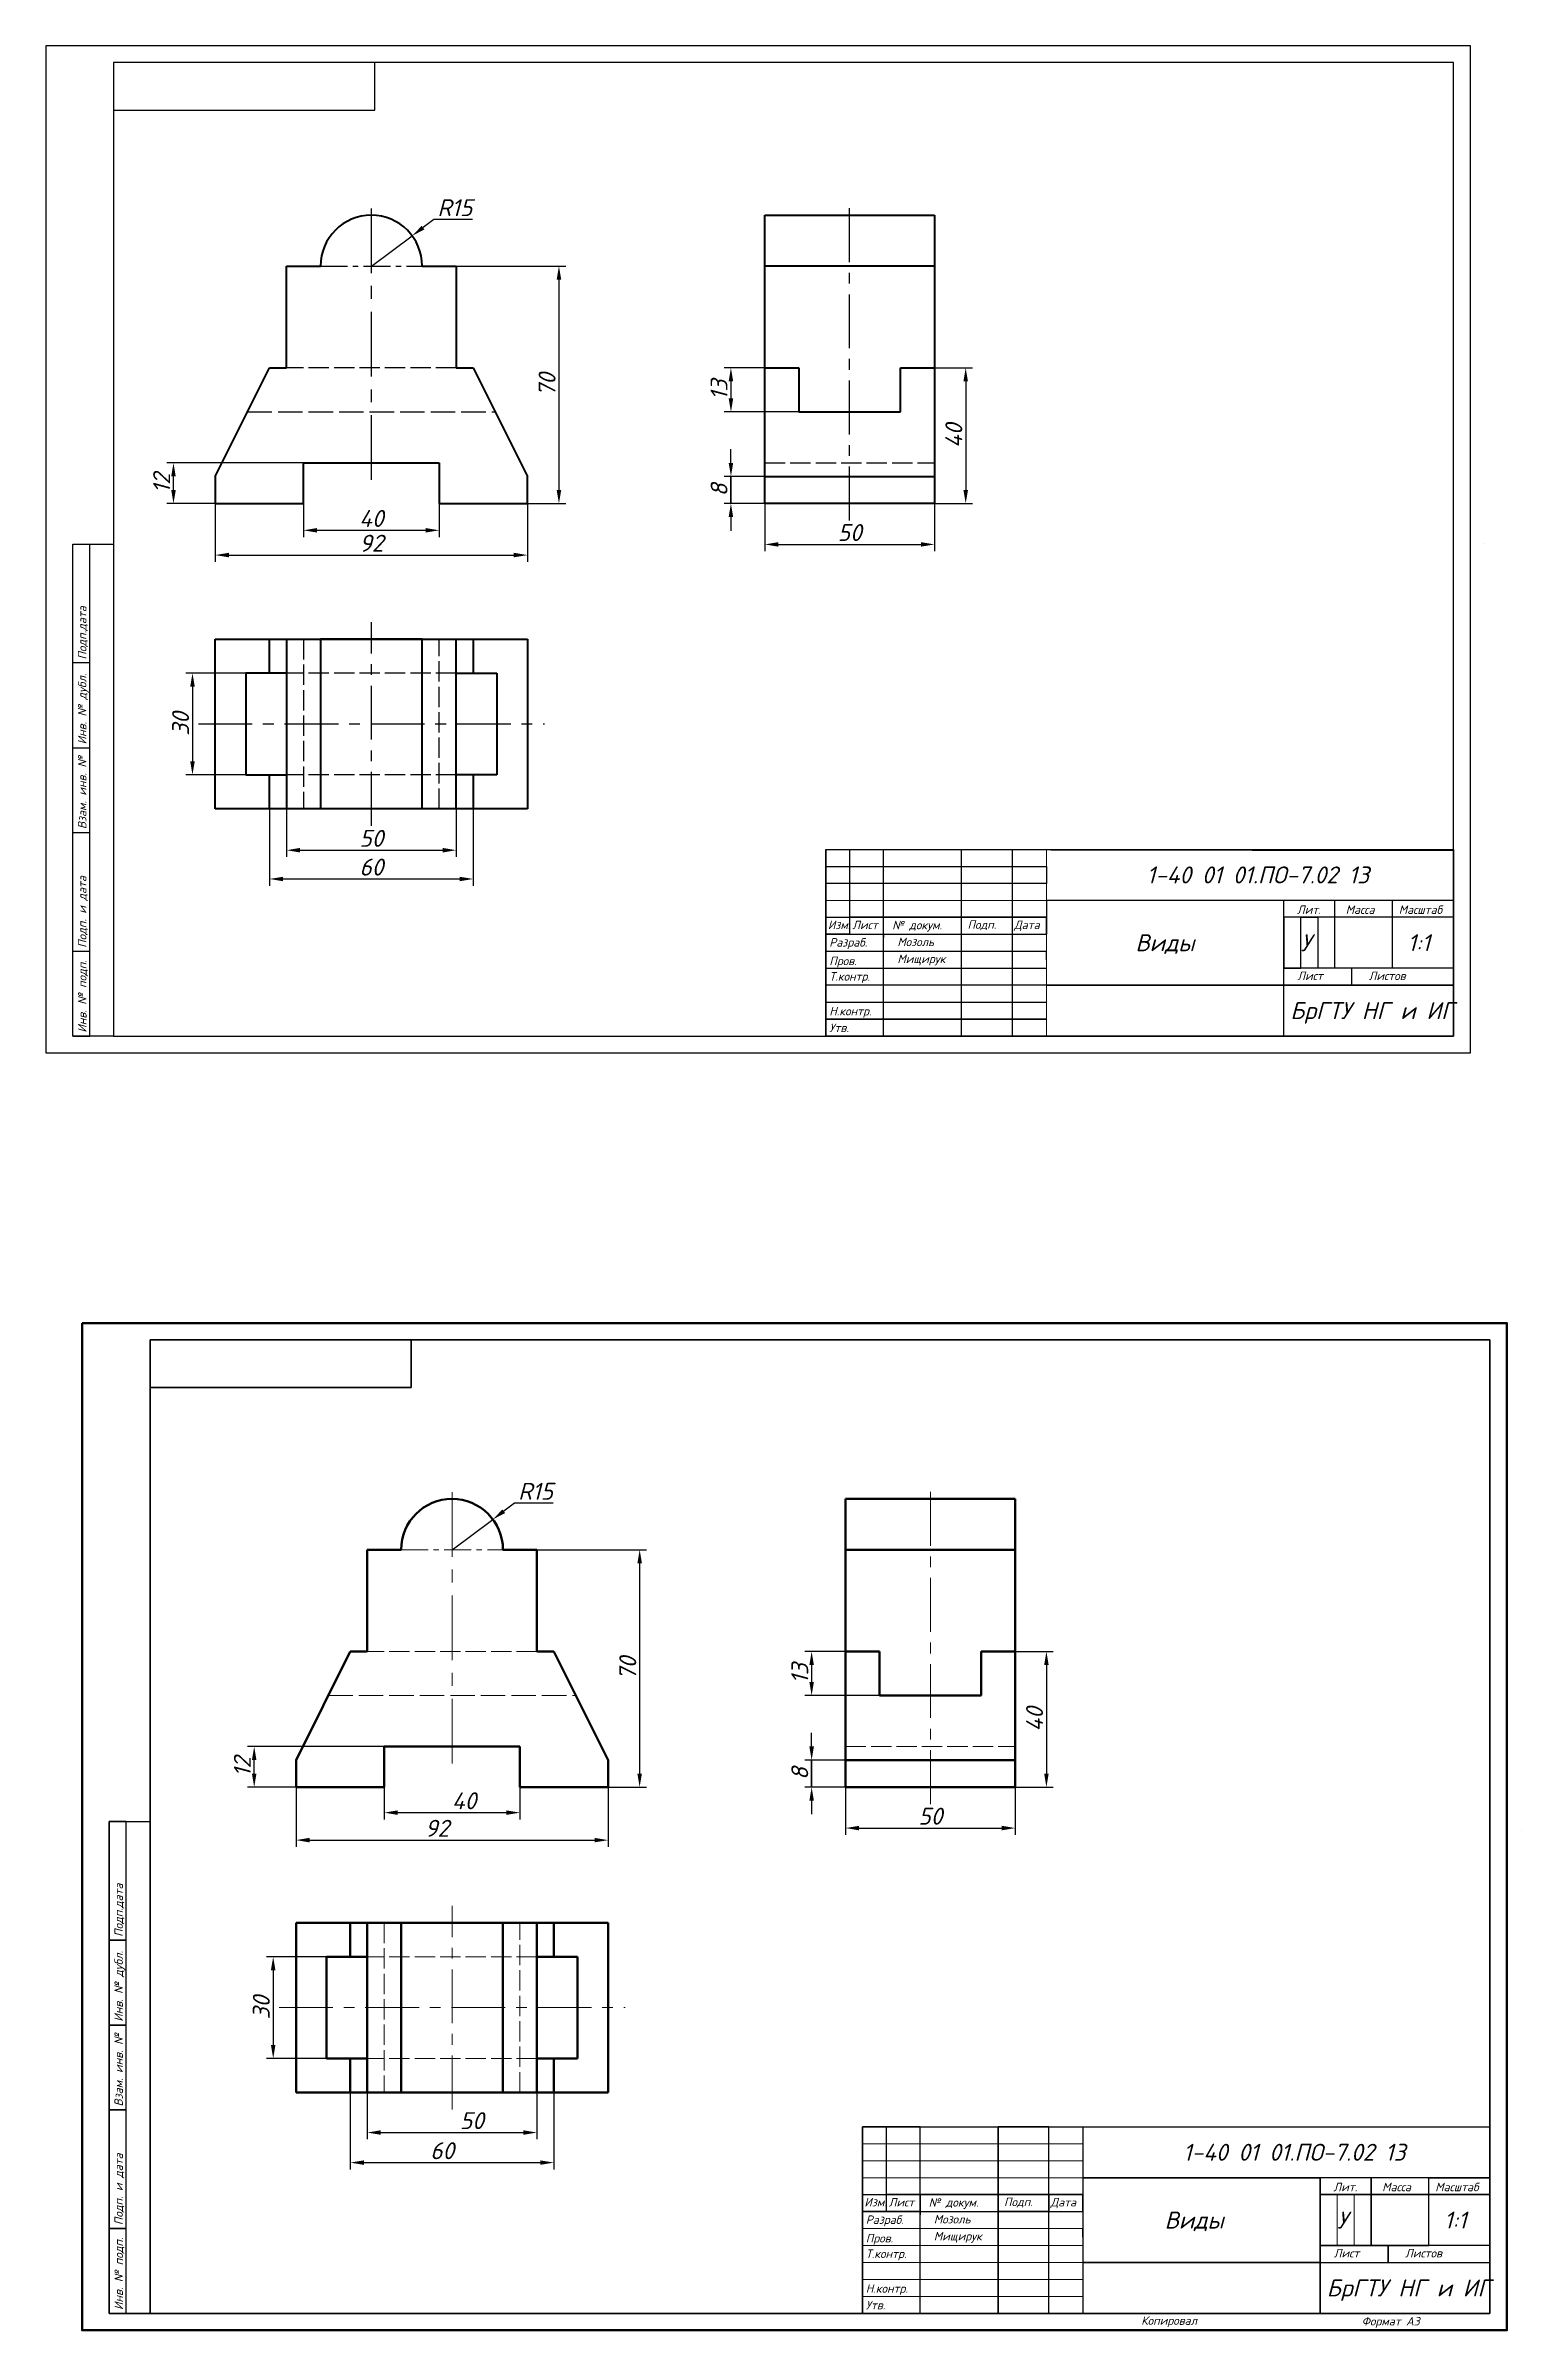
# Model space of a CAD drawing. Header units: millimetres. Extents: x -2 to 3464, y -388 to 765.
# Drawn here: x 566 to 1001, y -377 to 296 of the extents above; entities that cross this region are included whole.
import ezdxf

# ---------------------------------------------------------------- set-up
doc = ezdxf.new("R2010")
doc.units = ezdxf.units.MM
doc.linetypes.add('ACAD_ISO02W100', pattern=[15, 12, -3])
doc.linetypes.add('осевая', pattern=[50.8, 31.75, -6.35, 6.35, -6.35])
doc.layers.add('MD_Видимые', color=7, linetype='Continuous', lineweight=50)
doc.styles.add('2.5мм', font='isocpeur.ttf', dxfattribs={"oblique": 15, "height": 2.5})
doc.styles.get("Standard").update_dxf_attribs({"font": 'isocpeur.ttf', "oblique": 15, "height": 5})
doc.dimstyles.get("Standard").update_dxf_attribs({"dimtxt": 5, "dimasz": 4, "dimexe": 2, "dimexo": 0, "dimgap": 1, "dimtad": 1, "dimtoh": 1, "dimdec": 0, "dimzin": 0, "dimdsep": 46, "dimtxsty": 'Standard', "dimcen": 0, "dimadec": 0, "dimazin": 0, "dimtfac": 1, "dimtdec": 0, "dimtmove": 0, "dimatfit": 3, "dimfxl": 1, "dimtolj": 1, "dimtzin": 0, "dimarcsym": 0})

msp = doc.modelspace()

# ---------------------------------------------------------------- texts
at = {"style": '2.5мм', "oblique": 15}
for s, p in [('Подп.дата', (577.809, 115.447)), ('Инв. № дубл.', (577.809, 90.447)), ('Взам. инв. №', (577.809, 65.447)), ('Подп. и дата', (577.809, 30.447)), ('Инв. № подп.', (577.844, 5.446)), ('Подп.дата', (588.557, -261.18)), ('Инв. № дубл.', (588.557, -286.18)), ('Взам. инв. №', (588.557, -311.18)), ('Подп. и дата', (588.557, -346.18)), ('Инв. № подп.', (588.592, -371.18))]:
    msp.add_text(s, height=2.5, rotation=90, dxfattribs=at).set_placement(p)
for s, p in [('Изм.', (796.396, 35.967)), ('Лист', (803.582, 35.947)), ('Изм.', (807.144, -340.66)), ('Лист', (814.33, -340.68))]:
    msp.add_text(s, height=2.5, dxfattribs=at).set_placement(p)
at = {"char_height": 5, "attachment_point": 1}
for s, width, insert in [('1-40 01 01.ПО-7.02 13', 120, (890.367, 54.447)), ('Виды', 70, (887.041, 34.447)), ('У', 5, (935.809, 34.447)), ('1:1', 18, (967.284, 34.447)), ('БрГТУ НГ и ИГ', 55, (932.691, 14.447)), ('1-40 01 01.ПО-7.02 13', 120, (901.115, -322.18)), ('      Виды', 70, (876.557, -342.18)), ('У', 5, (946.557, -342.18)), ('1:1', 18, (978.031, -342.18)), ('БрГТУ НГ и ИГ', 55, (943.439, -362.18))]:
    msp.add_mtext_dynamic_manual_height_columns(s, width=width, gutter_width=25, heights=[0], dxfattribs=dict(at, insert=insert))
at = {"char_height": 2.5, "attachment_point": 1, "style": '2.5мм'}
for s, width, heights, insert in [('Лит.', 15, [0], (934.672, 42.947)), ('Масса', 17, [0], (949.037, 42.947)), ('Масштаб', 18, [0], (964.68, 42.947)), ('\\pxi-3,l4,t3;№^Iдокум.', 23, [2.413], (812.858, 38.407)), ('Подп.', 15, [0], (837.559, 38.55)), ('Разраб.', 17, [0], (796.809, 33.306)), ('Пров.', 17, [0], (796.809, 27.837)), ('Мозоль', 23, [0], (816.874, 33.447)), ('Мищирук', 23, [0], (816.874, 28.447)), ('Т.контр.', 16, [0], (796.809, 23.272)), ('Лист', 20, [0], (934.778, 23.447)), ('Листов', 30, [0], (955.809, 23.447)), ('Утв.', 16, [0], (796.809, 8.122)), ('Н.контр.', 16, [0], (796.809, 13.032)), ('Лит.', 15, [0], (945.42, -333.68)), ('Масса', 17, [0], (959.785, -333.68)), ('Масштаб', 18, [0], (975.428, -333.68)), ('Разраб.', 17, [0], (807.557, -343.32)), ('\\pxi-3,l4,t3;№^Iдокум.', 23, [2.413], (823.606, -338.219)), ('Мозоль', 23, [0], (827.622, -343.18)), ('Подп.', 15, [0], (848.307, -338.076)), ('Пров.', 17, [0], (807.557, -348.789)), ('Мищирук', 23, [0], (827.622, -348.18)), ('Т.контр.', 16, [0], (807.557, -353.354)), ('Лист', 20, [0], (945.526, -353.18)), ('Листов', 30, [0], (966.557, -353.18)), ('Н.контр.', 16, [0], (807.557, -363.595)), ('Утв.', 16, [0], (807.557, -368.504))]:
    msp.add_mtext_dynamic_manual_height_columns(s, width=width, gutter_width=12.5, heights=heights, dxfattribs=dict(at, insert=insert))
for insert in [(851.282, 38.456), (862.029, -338.171)]:
    msp.add_mtext('Дата', dxfattribs=dict(at, insert=insert))
at = {"layer": 'MD_Видимые', "char_height": 2.5, "attachment_point": 1, "style": '2.5мм'}
for s, width, insert in [('Копировал', 19.92422, (888.741, -373.069)), ('Формат А3', 48.12565, (953.726, -373.254))]:
    msp.add_mtext_dynamic_manual_height_columns(s, width=width, gutter_width=12.5, heights=[0], dxfattribs=dict(at, insert=insert))

# ---------------------------------------------------------------- blocks, each defined once
blk = doc.blocks.new('*D15')
at = {"color": 0, "lineweight": -2, "transparency": 16777216}
for p, q in [((641.81, 173.45), (641.81, 151.55)), ((681.81, 173.45), (681.81, 151.55)), ((645.81, 153.55), (677.81, 153.55))]:
    blk.add_line(p, q, dxfattribs=at)
at = {"color": 0, "transparency": 16777216}
for points in [[(645.81, 154.22), (645.81, 152.89), (641.81, 153.55)], [(677.81, 154.22), (677.81, 152.89), (681.81, 153.55)]]:
    blk.add_solid(points, dxfattribs=at)
at = {"layer": 'Defpoints', "color": 0, "transparency": 16777216}
for p in [(641.81, 173.45), (681.81, 173.45), (681.81, 153.55)]:
    blk.add_point(p, dxfattribs=at)
at = {"color": 0, "transparency": 16777216, "insert": (661.81, 157.05), "char_height": 5, "attachment_point": 5}
blk.add_mtext('\\A1;40', dxfattribs=at)
blk = doc.blocks.new('*D16')
at = {"color": 0, "lineweight": -2, "transparency": 16777216}
for p, q in [((615.81, 161.45), (615.81, 144.25)), ((707.81, 161.45), (707.81, 144.25)), ((619.81, 146.25), (703.81, 146.25))]:
    blk.add_line(p, q, dxfattribs=at)
at = {"color": 0, "transparency": 16777216}
for points in [[(619.81, 146.92), (619.81, 145.59), (615.81, 146.25)], [(703.81, 146.92), (703.81, 145.59), (707.81, 146.25)]]:
    blk.add_solid(points, dxfattribs=at)
at = {"layer": 'Defpoints', "color": 0, "transparency": 16777216}
for p in [(615.81, 161.45), (707.81, 161.45), (707.81, 146.25)]:
    blk.add_point(p, dxfattribs=at)
at = {"color": 0, "transparency": 16777216, "insert": (661.81, 149.75), "char_height": 5, "attachment_point": 5}
blk.add_mtext('\\A1;92', dxfattribs=at)
blk = doc.blocks.new('*D17')
at = {"color": 0, "lineweight": -2, "transparency": 16777216}
for p, q in [((641.81, 173.45), (601.48, 173.45)), ((603.48, 165.45), (603.48, 169.45)), ((641.81, 161.45), (601.48, 161.45))]:
    blk.add_line(p, q, dxfattribs=at)
at = {"color": 0, "transparency": 16777216}
for points in [[(602.81, 169.45), (604.15, 169.45), (603.48, 173.45)], [(602.81, 165.45), (604.15, 165.45), (603.48, 161.45)]]:
    blk.add_solid(points, dxfattribs=at)
at = {"layer": 'Defpoints', "color": 0, "transparency": 16777216}
for p in [(603.48, 173.45), (641.81, 173.45), (641.81, 161.45)]:
    blk.add_point(p, dxfattribs=at)
at = {"color": 0, "transparency": 16777216, "insert": (599.98, 167.45), "char_height": 5, "attachment_point": 5, "rotation": 90}
blk.add_mtext('\\A1;12', dxfattribs=at)
blk = doc.blocks.new('*D18')
at = {"color": 0, "lineweight": -2, "transparency": 16777216}
for p, q in [((624.81, 111.45), (607.08, 111.45)), ((609.08, 107.45), (609.08, 85.45)), ((624.81, 81.45), (607.08, 81.45))]:
    blk.add_line(p, q, dxfattribs=at)
at = {"color": 0, "transparency": 16777216}
for points in [[(608.41, 107.45), (609.75, 107.45), (609.08, 111.45)], [(608.41, 85.45), (609.75, 85.45), (609.08, 81.45)]]:
    blk.add_solid(points, dxfattribs=at)
at = {"layer": 'Defpoints', "color": 0, "transparency": 16777216}
for p in [(624.81, 111.45), (609.08, 81.45), (624.81, 81.45)]:
    blk.add_point(p, dxfattribs=at)
at = {"color": 0, "transparency": 16777216, "insert": (605.58, 96.45), "char_height": 5, "attachment_point": 5, "rotation": 90}
blk.add_mtext('\\A1;30', dxfattribs=at)
blk = doc.blocks.new('*D19')
at = {"color": 0, "lineweight": -2, "transparency": 16777216}
for p, q in [((636.81, 71.45), (636.81, 57.23)), ((686.81, 71.45), (686.81, 57.23)), ((640.81, 59.23), (682.81, 59.23))]:
    blk.add_line(p, q, dxfattribs=at)
at = {"color": 0, "transparency": 16777216}
for points in [[(640.81, 59.9), (640.81, 58.56), (636.81, 59.23)], [(682.81, 59.9), (682.81, 58.56), (686.81, 59.23)]]:
    blk.add_solid(points, dxfattribs=at)
at = {"layer": 'Defpoints', "color": 0, "transparency": 16777216}
for p in [(636.81, 71.45), (686.81, 71.45), (686.81, 59.23)]:
    blk.add_point(p, dxfattribs=at)
at = {"color": 0, "transparency": 16777216, "insert": (661.81, 62.73), "char_height": 5, "attachment_point": 5}
blk.add_mtext('\\A1;50', dxfattribs=at)
blk = doc.blocks.new('*D20')
at = {"color": 0, "lineweight": -2, "transparency": 16777216}
for p, q in [((631.81, 71.45), (631.81, 48.75)), ((691.81, 71.45), (691.81, 48.75)), ((635.81, 50.75), (687.81, 50.75))]:
    blk.add_line(p, q, dxfattribs=at)
at = {"color": 0, "transparency": 16777216}
for points in [[(635.81, 51.41), (635.81, 50.08), (631.81, 50.75)], [(687.81, 51.41), (687.81, 50.08), (691.81, 50.75)]]:
    blk.add_solid(points, dxfattribs=at)
at = {"layer": 'Defpoints', "color": 0, "transparency": 16777216}
for p in [(631.81, 71.45), (691.81, 71.45), (691.81, 50.75)]:
    blk.add_point(p, dxfattribs=at)
at = {"color": 0, "transparency": 16777216, "insert": (661.81, 54.25), "char_height": 5, "attachment_point": 5}
blk.add_mtext('\\A1;60', dxfattribs=at)
blk = doc.blocks.new('*D21')
at = {"color": 0, "lineweight": -2, "transparency": 16777216}
for p, q in [((680.25, 245.19), (677.05, 242.8)), ((691.59, 245.19), (680.25, 245.19)), ((661.81, 231.45), (673.84, 240.41))]:
    blk.add_line(p, q, dxfattribs=at)
blk.add_solid([(676.65, 243.33), (677.45, 242.26), (673.84, 240.41)], dxfattribs=at)
at = {"layer": 'Defpoints', "color": 0, "lineweight": -2, "transparency": 16777216}
for p in [(673.84, 240.41), (661.81, 231.45)]:
    blk.add_point(p, dxfattribs=at)
at = {"color": 0, "transparency": 16777216, "insert": (686.42, 248.69), "char_height": 5, "attachment_point": 5}
blk.add_mtext('\\A1;R15', dxfattribs=at)
blk = doc.blocks.new('*D22')
at = {"color": 0, "lineweight": -2, "transparency": 16777216}
for p, q in [((686.81, 231.45), (719.11, 231.45)), ((717.11, 227.45), (717.11, 165.45)), ((686.81, 161.45), (719.11, 161.45))]:
    blk.add_line(p, q, dxfattribs=at)
at = {"color": 0, "transparency": 16777216}
for points in [[(716.44, 227.45), (717.78, 227.45), (717.11, 231.45)], [(716.44, 165.45), (717.78, 165.45), (717.11, 161.45)]]:
    blk.add_solid(points, dxfattribs=at)
at = {"layer": 'Defpoints', "color": 0, "transparency": 16777216}
for p in [(686.81, 231.45), (686.81, 161.45), (717.11, 161.45)]:
    blk.add_point(p, dxfattribs=at)
at = {"color": 0, "transparency": 16777216, "insert": (713.61, 196.45), "char_height": 5, "attachment_point": 5, "rotation": 90}
blk.add_mtext('\\A1;70', dxfattribs=at)
blk = doc.blocks.new('*D23')
at = {"color": 0, "lineweight": -2, "transparency": 16777216}
for p, q in [((777.81, 161.45), (777.81, 147.39)), ((827.81, 161.45), (827.81, 147.39)), ((781.81, 149.39), (823.81, 149.39))]:
    blk.add_line(p, q, dxfattribs=at)
at = {"color": 0, "transparency": 16777216}
for points in [[(781.81, 150.06), (781.81, 148.72), (777.81, 149.39)], [(823.81, 150.06), (823.81, 148.72), (827.81, 149.39)]]:
    blk.add_solid(points, dxfattribs=at)
at = {"layer": 'Defpoints', "color": 0, "transparency": 16777216}
for p in [(777.81, 161.45), (827.81, 161.45), (827.81, 149.39)]:
    blk.add_point(p, dxfattribs=at)
at = {"color": 0, "transparency": 16777216, "insert": (802.81, 152.89), "char_height": 5, "attachment_point": 5}
blk.add_mtext('\\A1;50', dxfattribs=at)
blk = doc.blocks.new('*D24')
at = {"color": 0, "lineweight": -2, "transparency": 16777216}
for p, q in [((827.81, 201.45), (839.02, 201.45)), ((837.02, 197.45), (837.02, 165.45)), ((827.81, 161.45), (839.02, 161.45))]:
    blk.add_line(p, q, dxfattribs=at)
at = {"color": 0, "transparency": 16777216}
for points in [[(836.35, 197.45), (837.69, 197.45), (837.02, 201.45)], [(836.35, 165.45), (837.69, 165.45), (837.02, 161.45)]]:
    blk.add_solid(points, dxfattribs=at)
at = {"layer": 'Defpoints', "color": 0, "transparency": 16777216}
for p in [(827.81, 201.45), (827.81, 161.45), (837.02, 161.45)]:
    blk.add_point(p, dxfattribs=at)
at = {"color": 0, "transparency": 16777216, "insert": (833.52, 181.45), "char_height": 5, "attachment_point": 5, "rotation": 90}
blk.add_mtext('\\A1;40', dxfattribs=at)
blk = doc.blocks.new('*D25')
at = {"color": 0, "lineweight": -2, "transparency": 16777216}
for p, q in [((787.81, 201.45), (765.81, 201.45)), ((767.81, 197.45), (767.81, 192.45)), ((787.81, 188.45), (765.81, 188.45))]:
    blk.add_line(p, q, dxfattribs=at)
at = {"color": 0, "transparency": 16777216}
for points in [[(767.14, 197.45), (768.48, 197.45), (767.81, 201.45)], [(767.14, 192.45), (768.48, 192.45), (767.81, 188.45)]]:
    blk.add_solid(points, dxfattribs=at)
at = {"layer": 'Defpoints', "color": 0, "transparency": 16777216}
for p in [(787.81, 201.45), (767.81, 188.45), (787.81, 188.45)]:
    blk.add_point(p, dxfattribs=at)
at = {"color": 0, "transparency": 16777216, "insert": (764.31, 194.95), "char_height": 5, "attachment_point": 5, "rotation": 90}
blk.add_mtext('\\A1;13', dxfattribs=at)
blk = doc.blocks.new('*D26')
at = {"color": 0, "lineweight": -2, "transparency": 16777216}
for p, q in [((767.81, 173.45), (767.81, 177.45)), ((777.81, 169.45), (765.81, 169.45)), ((767.81, 169.45), (767.81, 161.45)), ((777.81, 161.45), (765.81, 161.45)), ((767.81, 157.45), (767.81, 153.45))]:
    blk.add_line(p, q, dxfattribs=at)
at = {"color": 0, "transparency": 16777216}
for points in [[(767.14, 173.45), (768.48, 173.45), (767.81, 169.45)], [(767.14, 157.45), (768.48, 157.45), (767.81, 161.45)]]:
    blk.add_solid(points, dxfattribs=at)
at = {"layer": 'Defpoints', "color": 0, "transparency": 16777216}
for p in [(777.81, 169.45), (767.81, 161.45), (777.81, 161.45)]:
    blk.add_point(p, dxfattribs=at)
at = {"color": 0, "transparency": 16777216, "insert": (764.31, 165.45), "char_height": 5, "attachment_point": 5, "rotation": 90}
blk.add_mtext('\\A1;8', dxfattribs=at)
blk = doc.blocks.new('*D144')
at = {"color": 0, "lineweight": -2, "transparency": 16777216}
for p, q in [((665.6, -217.03), (665.6, -226.55)), ((705.6, -217.03), (705.6, -226.55)), ((669.6, -224.55), (701.6, -224.55))]:
    blk.add_line(p, q, dxfattribs=at)
at = {"color": 0, "transparency": 16777216}
for points in [[(669.6, -223.88), (669.6, -225.21), (665.6, -224.55)], [(701.6, -223.88), (701.6, -225.21), (705.6, -224.55)]]:
    blk.add_solid(points, dxfattribs=at)
at = {"layer": 'Defpoints', "color": 0, "transparency": 16777216}
for p in [(665.6, -217.03), (705.6, -217.03), (705.6, -224.55)]:
    blk.add_point(p, dxfattribs=at)
at = {"color": 0, "lineweight": 13, "transparency": 16777216, "insert": (689.14, -221.05), "char_height": 5, "attachment_point": 5}
blk.add_mtext('\\A1;40', dxfattribs=at)
blk = doc.blocks.new('*D147')
at = {"color": 0, "lineweight": -2, "transparency": 16777216}
for p, q in [((665.6, -205.03), (625.27, -205.03)), ((627.27, -213.03), (627.27, -209.03)), ((639.6, -217.03), (625.27, -217.03))]:
    blk.add_line(p, q, dxfattribs=at)
at = {"color": 0, "transparency": 16777216}
for points in [[(626.6, -209.03), (627.94, -209.03), (627.27, -205.03)], [(626.6, -213.03), (627.94, -213.03), (627.27, -217.03)]]:
    blk.add_solid(points, dxfattribs=at)
at = {"layer": 'Defpoints', "color": 0, "transparency": 16777216}
for p in [(627.27, -205.03), (665.6, -205.03), (639.6, -217.03)]:
    blk.add_point(p, dxfattribs=at)
at = {"color": 0, "lineweight": 13, "transparency": 16777216, "insert": (623.77, -211.03), "char_height": 5, "attachment_point": 5, "rotation": 90}
blk.add_mtext('\\A1;12', dxfattribs=at)
blk = doc.blocks.new('*D148')
at = {"color": 0, "lineweight": -2, "transparency": 16777216}
for p, q in [((648.6, -267.03), (630.87, -267.03)), ((632.87, -271.03), (632.87, -293.03)), ((648.6, -297.03), (630.87, -297.03))]:
    blk.add_line(p, q, dxfattribs=at)
at = {"color": 0, "transparency": 16777216}
for points in [[(632.2, -271.03), (633.54, -271.03), (632.87, -267.03)], [(632.2, -293.03), (633.54, -293.03), (632.87, -297.03)]]:
    blk.add_solid(points, dxfattribs=at)
at = {"layer": 'Defpoints', "color": 0, "transparency": 16777216}
for p in [(648.6, -267.03), (632.87, -297.03), (648.6, -297.03)]:
    blk.add_point(p, dxfattribs=at)
at = {"color": 0, "lineweight": 13, "transparency": 16777216, "insert": (629.37, -282.03), "char_height": 5, "attachment_point": 5, "rotation": 90}
blk.add_mtext('\\A1;30', dxfattribs=at)
blk = doc.blocks.new('*D149')
at = {"color": 0, "lineweight": -2, "transparency": 16777216}
for p, q in [((660.6, -307.03), (660.6, -320.87)), ((710.6, -307.03), (710.6, -320.87)), ((664.6, -318.87), (706.6, -318.87))]:
    blk.add_line(p, q, dxfattribs=at)
at = {"color": 0, "transparency": 16777216}
for points in [[(664.6, -318.2), (664.6, -319.54), (660.6, -318.87)], [(706.6, -318.2), (706.6, -319.54), (710.6, -318.87)]]:
    blk.add_solid(points, dxfattribs=at)
at = {"layer": 'Defpoints', "color": 0, "transparency": 16777216}
for p in [(660.6, -307.03), (710.6, -307.03), (710.6, -318.87)]:
    blk.add_point(p, dxfattribs=at)
at = {"color": 0, "lineweight": 13, "transparency": 16777216, "insert": (691.43, -315.37), "char_height": 5, "attachment_point": 5}
blk.add_mtext('\\A1;50', dxfattribs=at)
blk = doc.blocks.new('*D150')
at = {"color": 0, "lineweight": -2, "transparency": 16777216}
for p, q in [((655.6, -307.03), (655.6, -329.73)), ((715.6, -307.03), (715.6, -329.73)), ((659.6, -327.73), (711.6, -327.73))]:
    blk.add_line(p, q, dxfattribs=at)
at = {"color": 0, "transparency": 16777216}
for points in [[(659.6, -327.07), (659.6, -328.4), (655.6, -327.73)], [(711.6, -327.07), (711.6, -328.4), (715.6, -327.73)]]:
    blk.add_solid(points, dxfattribs=at)
at = {"layer": 'Defpoints', "color": 0, "transparency": 16777216}
for p in [(655.6, -307.03), (715.6, -307.03), (715.6, -327.73)]:
    blk.add_point(p, dxfattribs=at)
at = {"color": 0, "lineweight": 13, "transparency": 16777216, "insert": (682.67, -324.23), "char_height": 5, "attachment_point": 5}
blk.add_mtext('\\A1;60', dxfattribs=at)
blk = doc.blocks.new('*D151')
at = {"color": 0, "lineweight": -2, "transparency": 16777216}
for p, q in [((704.05, -133.29), (700.84, -135.68)), ((715.38, -133.29), (704.05, -133.29)), ((685.6, -147.03), (697.63, -138.07))]:
    blk.add_line(p, q, dxfattribs=at)
blk.add_solid([(700.44, -135.15), (701.24, -136.22), (697.63, -138.07)], dxfattribs=at)
at = {"layer": 'Defpoints', "color": 0, "lineweight": -2, "transparency": 16777216}
for p in [(697.63, -138.07), (685.6, -147.03)]:
    blk.add_point(p, dxfattribs=at)
at = {"color": 0, "lineweight": 13, "transparency": 16777216, "insert": (710.22, -129.79), "char_height": 5, "attachment_point": 5}
blk.add_mtext('\\A1;R15', dxfattribs=at)
blk = doc.blocks.new('*D152')
at = {"color": 0, "lineweight": -2, "transparency": 16777216}
for p, q in [((710.6, -147.03), (742.9, -147.03)), ((740.9, -151.03), (740.9, -213.03)), ((731.6, -217.03), (742.9, -217.03))]:
    blk.add_line(p, q, dxfattribs=at)
at = {"color": 0, "transparency": 16777216}
for points in [[(740.23, -151.03), (741.57, -151.03), (740.9, -147.03)], [(740.23, -213.03), (741.57, -213.03), (740.9, -217.03)]]:
    blk.add_solid(points, dxfattribs=at)
at = {"layer": 'Defpoints', "color": 0, "transparency": 16777216}
for p in [(710.6, -147.03), (731.6, -217.03), (740.9, -217.03)]:
    blk.add_point(p, dxfattribs=at)
at = {"color": 0, "lineweight": 13, "transparency": 16777216, "insert": (737.4, -182.03), "char_height": 5, "attachment_point": 5, "rotation": 90}
blk.add_mtext('\\A1;70', dxfattribs=at)
blk = doc.blocks.new('*D153')
at = {"color": 0, "lineweight": -2, "transparency": 16777216}
for p, q in [((801.6, -217.03), (801.6, -231.09)), ((851.6, -217.03), (851.6, -231.09)), ((805.6, -229.09), (847.6, -229.09))]:
    blk.add_line(p, q, dxfattribs=at)
at = {"color": 0, "transparency": 16777216}
for points in [[(805.6, -228.42), (805.6, -229.76), (801.6, -229.09)], [(847.6, -228.42), (847.6, -229.76), (851.6, -229.09)]]:
    blk.add_solid(points, dxfattribs=at)
at = {"layer": 'Defpoints', "color": 0, "transparency": 16777216}
for p in [(801.6, -217.03), (851.6, -217.03), (851.6, -229.09)]:
    blk.add_point(p, dxfattribs=at)
at = {"color": 0, "lineweight": 13, "transparency": 16777216, "insert": (826.6, -225.59), "char_height": 5, "attachment_point": 5}
blk.add_mtext('\\A1;50', dxfattribs=at)
blk = doc.blocks.new('*D154')
at = {"color": 0, "lineweight": -2, "transparency": 16777216}
for p, q in [((851.6, -177.03), (862.81, -177.03)), ((860.81, -181.03), (860.81, -213.03)), ((851.6, -217.03), (862.81, -217.03))]:
    blk.add_line(p, q, dxfattribs=at)
at = {"color": 0, "transparency": 16777216}
for points in [[(860.14, -181.03), (861.48, -181.03), (860.81, -177.03)], [(860.14, -213.03), (861.48, -213.03), (860.81, -217.03)]]:
    blk.add_solid(points, dxfattribs=at)
at = {"layer": 'Defpoints', "color": 0, "transparency": 16777216}
for p in [(851.6, -177.03), (851.6, -217.03), (860.81, -217.03)]:
    blk.add_point(p, dxfattribs=at)
at = {"color": 0, "lineweight": 13, "transparency": 16777216, "insert": (857.31, -197.03), "char_height": 5, "attachment_point": 5, "rotation": 90}
blk.add_mtext('\\A1;40', dxfattribs=at)
blk = doc.blocks.new('*D145')
at = {"color": 0, "lineweight": -2, "transparency": 16777216}
for p, q in [((801.6, -177.03), (789.6, -177.03)), ((791.6, -181.03), (791.6, -186.03)), ((811.6, -190.03), (789.6, -190.03))]:
    blk.add_line(p, q, dxfattribs=at)
at = {"color": 0, "transparency": 16777216}
for points in [[(790.93, -181.03), (792.27, -181.03), (791.6, -177.03)], [(790.93, -186.03), (792.27, -186.03), (791.6, -190.03)]]:
    blk.add_solid(points, dxfattribs=at)
at = {"layer": 'Defpoints', "color": 0, "transparency": 16777216}
for p in [(801.6, -177.03), (791.6, -190.03), (811.6, -190.03)]:
    blk.add_point(p, dxfattribs=at)
at = {"color": 0, "lineweight": 13, "transparency": 16777216, "insert": (788.1, -183.53), "char_height": 5, "attachment_point": 5, "rotation": 90}
blk.add_mtext('\\A1;13', dxfattribs=at)
blk = doc.blocks.new('*D155')
at = {"color": 0, "lineweight": -2, "transparency": 16777216}
for p, q in [((791.6, -205.03), (791.6, -201.03)), ((801.6, -209.03), (789.6, -209.03)), ((791.6, -209.03), (791.6, -217.03)), ((801.6, -217.03), (789.6, -217.03)), ((791.6, -221.03), (791.6, -225.03))]:
    blk.add_line(p, q, dxfattribs=at)
at = {"color": 0, "transparency": 16777216}
for points in [[(790.93, -205.03), (792.27, -205.03), (791.6, -209.03)], [(790.93, -221.03), (792.27, -221.03), (791.6, -217.03)]]:
    blk.add_solid(points, dxfattribs=at)
at = {"layer": 'Defpoints', "color": 0, "transparency": 16777216}
for p in [(801.6, -209.03), (791.6, -217.03), (801.6, -217.03)]:
    blk.add_point(p, dxfattribs=at)
at = {"color": 0, "lineweight": 13, "transparency": 16777216, "insert": (788.1, -213.03), "char_height": 5, "attachment_point": 5, "rotation": 90}
blk.add_mtext('\\A1;8', dxfattribs=at)
blk = doc.blocks.new('*D146')
at = {"layer": 'Defpoints', "color": 0, "transparency": 16777216}
for p in [(639.6, -217.03), (731.6, -217.03), (731.6, -232.65)]:
    blk.add_point(p, dxfattribs=at)
at = {"layer": 'MD_Видимые', "color": 0, "lineweight": -2, "transparency": 16777216}
for p, q in [((639.6, -217.03), (639.6, -234.65)), ((731.6, -217.03), (731.6, -234.65)), ((643.6, -232.65), (727.6, -232.65))]:
    blk.add_line(p, q, dxfattribs=at)
at = {"layer": 'MD_Видимые', "color": 0, "transparency": 16777216}
for points in [[(643.6, -231.98), (643.6, -233.31), (639.6, -232.65)], [(727.6, -231.98), (727.6, -233.31), (731.6, -232.65)]]:
    blk.add_solid(points, dxfattribs=at)
at = {"layer": 'MD_Видимые', "color": 0, "lineweight": 13, "transparency": 16777216, "insert": (681.17, -229.15), "char_height": 5, "attachment_point": 5}
blk.add_mtext('\\A1;92', dxfattribs=at)

# ---------------------------------------------------------------- dimensions: what is measured, and where the dimension line sits
dim = msp.add_radius_dim(center=(661.809, 231.447), mpoint=(673.839, 240.407), dimstyle='Standard')
dim.commit()
dim.dimension.update_dxf_attribs({"geometry": '*D21', "text_midpoint": (686.425, 248.686)})
for base, p1, p2, picture, middle in [((717.11, 161.447), (686.809, 231.447), (686.809, 161.447), '*D22', (713.61, 196.447)), ((767.809, 188.447), (787.809, 201.447), (787.809, 188.447), '*D25', (764.309, 194.947)), ((837.019, 161.447), (827.809, 201.447), (827.809, 161.447), '*D24', (833.519, 181.447)), ((767.809, 161.447), (777.809, 169.447), (777.809, 161.447), '*D26', (764.309, 165.447)), ((603.479, 173.447), (641.809, 161.447), (641.809, 173.447), '*D17', (599.979, 167.447)), ((609.08, 81.447), (624.809, 111.447), (624.809, 81.447), '*D18', (605.58, 96.447))]:
    dim = msp.add_linear_dim(base=base, p1=p1, p2=p2, angle=90, dimstyle='Standard')
    dim.commit()
    dim.dimension.update_dxf_attribs({"geometry": picture, "text_midpoint": middle})
for base, p1, p2, picture, middle in [((681.809, 153.554), (641.809, 173.447), (681.809, 173.447), '*D15', (661.809, 157.054)), ((827.809, 149.39), (777.809, 161.447), (827.809, 161.447), '*D23', (802.809, 152.89)), ((691.809, 50.747), (631.809, 71.447), (691.809, 71.447), '*D20', (661.809, 54.247)), ((686.809, 59.23), (636.809, 71.447), (686.809, 71.447), '*D19', (661.809, 62.73))]:
    dim = msp.add_linear_dim(base=base, p1=p1, p2=p2, dimstyle='Standard')
    dim.commit()
    dim.dimension.update_dxf_attribs({"geometry": picture, "text_midpoint": middle})
dim = msp.add_linear_dim(base=(707.809, 146.253), p1=(615.809, 161.447), p2=(707.809, 161.447), dimstyle='Standard')
dim.commit()
dim.dimension.update_dxf_attribs({"geometry": '*D16', "text_midpoint": (661.809, 146.253), "dimtype": 160})
at = {"lineweight": 13}
dim = msp.add_radius_dim(center=(685.6, -147.032), mpoint=(697.629, -138.072), dimstyle='Standard', dxfattribs=at)
dim.commit()
dim.dimension.update_dxf_attribs({"geometry": '*D151', "text_midpoint": (710.215, -129.794)})
for base, p1, p2, picture, middle in [((740.901, -217.032), (710.6, -147.032), (731.6, -217.032), '*D152', (737.401, -182.032)), ((791.6, -190.032), (801.6, -177.032), (811.6, -190.032), '*D145', (788.1, -183.532)), ((860.809, -217.032), (851.6, -177.032), (851.6, -217.032), '*D154', (857.309, -197.032)), ((791.6, -217.032), (801.6, -209.032), (801.6, -217.032), '*D155', (788.1, -213.032)), ((627.269, -205.032), (639.6, -217.032), (665.6, -205.032), '*D147', (623.769, -211.032)), ((632.871, -297.032), (648.6, -267.032), (648.6, -297.032), '*D148', (629.371, -282.032))]:
    dim = msp.add_linear_dim(base=base, p1=p1, p2=p2, angle=90, dimstyle='Standard', dxfattribs=at)
    dim.commit()
    dim.dimension.update_dxf_attribs({"geometry": picture, "text_midpoint": middle})
for base, p1, p2, picture, middle in [((705.6, -224.545), (665.6, -217.032), (705.6, -217.032), '*D144', (689.143, -224.545)), ((715.6, -327.732), (655.6, -307.032), (715.6, -307.032), '*D150', (682.666, -327.732)), ((710.6, -318.87), (660.6, -307.032), (710.6, -307.032), '*D149', (691.434, -318.87))]:
    dim = msp.add_linear_dim(base=base, p1=p1, p2=p2, dimstyle='Standard', dxfattribs=at)
    dim.commit()
    dim.dimension.update_dxf_attribs({"geometry": picture, "text_midpoint": middle, "dimtype": 160})
dim = msp.add_linear_dim(base=(851.6, -229.089), p1=(801.6, -217.032), p2=(851.6, -217.032), dimstyle='Standard', dxfattribs=at)
dim.commit()
dim.dimension.update_dxf_attribs({"geometry": '*D153', "text_midpoint": (826.6, -225.589)})
at = {"layer": 'MD_Видимые', "lineweight": 13}
dim = msp.add_linear_dim(base=(731.6, -232.647), p1=(639.6, -217.032), p2=(731.6, -217.032), dimstyle='Standard', dxfattribs=at)
dim.commit()
dim.dimension.update_dxf_attribs({"geometry": '*D146', "text_midpoint": (681.167, -232.647), "dimtype": 160})

# ---------------------------------------------------------------- linework, layer by layer
at = {"linetype": 'осевая', "ltscale": 0.6}
msp.add_line((661.809, 168.447), (661.809, 251.447), dxfattribs=at)
at = {"linetype": 'осевая', "ltscale": 0.5}
for p, q in [((802.809, 156.447), (802.809, 251.447)), ((661.809, 66.447), (661.809, 126.447)), ((610.809, 96.447), (712.809, 96.447))]:
    msp.add_line(p, q, dxfattribs=at)
at = {"lineweight": 40}
for p, q in [((777.809, 161.447), (777.809, 246.447)), ((777.809, 246.447), (827.809, 246.447)), ((827.809, 246.447), (827.809, 161.447)), ((636.809, 201.447), (636.809, 231.447)), ((636.809, 231.447), (646.809, 231.447)), ((676.809, 231.447), (686.809, 231.447)), ((686.809, 231.447), (686.809, 201.447)), ((827.809, 231.447), (777.809, 231.447)), ((615.809, 169.447), (631.809, 201.447)), ((631.809, 201.447), (636.809, 201.447)), ((686.809, 201.447), (691.809, 201.447)), ((691.809, 201.447), (707.809, 169.447)), ((777.809, 201.447), (787.809, 201.447)), ((787.809, 201.447), (787.809, 188.447)), ((817.809, 188.447), (817.809, 201.447)), ((817.809, 201.447), (827.809, 201.447)), ((787.809, 188.447), (817.809, 188.447)), ((615.809, 169.447), (615.809, 161.447)), ((641.809, 161.447), (641.809, 173.447)), ((641.809, 173.447), (681.809, 173.447)), ((681.809, 173.447), (681.809, 161.447)), ((707.809, 161.447), (707.809, 169.447)), ((777.809, 169.447), (827.809, 169.447)), ((615.809, 161.447), (641.809, 161.447)), ((681.809, 161.447), (707.809, 161.447)), ((827.809, 161.447), (777.809, 161.447)), ((615.809, 121.447), (707.809, 121.447)), ((615.809, 71.447), (615.809, 121.447)), ((631.809, 111.447), (631.809, 121.447)), ((636.809, 121.447), (636.809, 71.447)), ((676.809, 121.447), (646.809, 121.447)), ((646.809, 121.447), (646.809, 71.447)), ((676.809, 71.447), (676.809, 121.447)), ((686.809, 71.447), (686.809, 121.447)), ((691.809, 121.447), (691.809, 111.447)), ((707.809, 121.447), (707.809, 71.447)), ((636.809, 111.447), (624.809, 111.447)), ((624.809, 111.447), (624.809, 81.447)), ((686.809, 111.447), (698.809, 111.447)), ((698.809, 111.447), (698.809, 81.447)), ((624.809, 81.447), (636.809, 81.447)), ((631.809, 71.447), (631.809, 81.447)), ((698.809, 81.447), (686.809, 81.447)), ((691.809, 81.447), (691.809, 71.447)), ((707.809, 71.447), (615.809, 71.447)), ((700.6, -257.032), (670.6, -257.032))]:
    msp.add_line(p, q, dxfattribs=at)
for p, q in [((636.809, 231.447), (646.809, 231.447)), ((767.809, 161.447), (767.809, 169.447)), ((989.988, 149.743), (989.988, 149.743)), ((631.809, 121.447), (691.809, 121.447)), ((686.809, 121.447), (636.809, 121.447)), ((681.809, 121.447), (641.809, 121.447)), ((636.809, 71.447), (631.809, 71.447)), ((795.809, 54.447), (860.809, 54.447)), ((860.809, 54.447), (860.809, 49.447)), ((860.809, 49.447), (795.809, 49.447)), ((860.809, 44.447), (860.809, 34.447)), ((930.809, 36.947), (930.809, 41.947)), ((812.809, 34.447), (812.809, 33.447)), ((860.809, 34.447), (860.809, 36.947)), ((930.809, 39.447), (930.809, 34.447)), ((930.809, 29.447), (930.809, 34.447)), ((930.809, 34.447), (930.809, 24.447)), ((812.809, 29.447), (812.809, 30.947)), ((860.809, 26.947), (860.809, 29.447)), ((930.809, 21.947), (930.809, 26.947)), ((930.809, 19.447), (930.809, 20.783)), ((660.6, -147.032), (670.6, -147.032)), ((791.6, -217.032), (791.6, -209.032)), ((1000.802, -229.7), (1000.802, -229.7)), ((655.6, -257.032), (715.6, -257.032)), ((710.6, -257.032), (660.6, -257.032)), ((705.6, -257.032), (665.6, -257.032)), ((660.6, -307.032), (655.6, -307.032)), ((871.557, -322.18), (871.557, -327.18)), ((871.557, -332.18), (871.557, -342.18)), ((941.557, -339.68), (941.557, -334.68)), ((941.557, -334.68), (941.557, -339.68)), ((823.557, -342.18), (823.557, -343.18)), ((871.557, -342.18), (871.557, -339.68)), ((871.557, -339.68), (871.557, -342.18)), ((941.557, -337.18), (941.557, -342.18)), ((941.557, -347.18), (941.557, -342.18)), ((941.557, -342.18), (941.557, -352.18)), ((941.557, -342.18), (941.557, -347.18)), ((823.557, -347.18), (823.557, -345.68)), ((871.557, -349.68), (871.557, -347.18)), ((871.557, -347.18), (871.557, -349.68)), ((941.557, -354.68), (941.557, -349.68)), ((941.557, -349.68), (941.557, -354.68)), ((941.557, -357.18), (941.557, -355.844))]:
    msp.add_line(p, q)
at = {"linetype": 'осевая', "ltscale": 0.25}
msp.add_line((646.809, 231.447), (676.809, 231.447), dxfattribs=at)
at = {"linetype": 'ACAD_ISO02W100', "ltscale": 0.5}
for p, q in [((686.809, 201.447), (636.809, 201.447)), ((777.809, 173.447), (827.809, 173.447)), ((641.809, 121.447), (641.809, 71.447)), ((681.809, 71.447), (681.809, 121.447)), ((686.809, 111.447), (636.809, 111.447)), ((686.809, 81.447), (636.809, 81.447))]:
    msp.add_line(p, q, dxfattribs=at)
at = {"linetype": 'ACAD_ISO02W100', "ltscale": 0.6}
msp.add_line((625.309, 188.447), (698.309, 188.447), dxfattribs=at)
at = {"linetype": 'осевая', "lineweight": 13, "ltscale": 0.6}
msp.add_line((685.6, -210.032), (685.6, -127.032), dxfattribs=at)
at = {"linetype": 'осевая', "lineweight": 13, "ltscale": 0.5}
for p, q in [((826.6, -222.032), (826.6, -127.032)), ((685.6, -312.032), (685.6, -252.032)), ((634.6, -282.032), (736.6, -282.032))]:
    msp.add_line(p, q, dxfattribs=at)
at = {"lineweight": 60}
for p, q in [((801.6, -217.032), (801.6, -132.032)), ((801.6, -132.032), (851.6, -132.032)), ((851.6, -132.032), (851.6, -217.032)), ((660.6, -177.032), (660.6, -147.032)), ((660.6, -147.032), (670.6, -147.032)), ((700.6, -147.032), (710.6, -147.032)), ((710.6, -147.032), (710.6, -177.032)), ((851.6, -147.032), (801.6, -147.032)), ((639.6, -209.032), (655.6, -177.032)), ((655.6, -177.032), (660.6, -177.032)), ((710.6, -177.032), (715.6, -177.032)), ((715.6, -177.032), (731.6, -209.032)), ((801.6, -177.032), (811.6, -177.032)), ((811.6, -177.032), (811.6, -190.032)), ((841.6, -190.032), (841.6, -177.032)), ((841.6, -177.032), (851.6, -177.032)), ((811.6, -190.032), (841.6, -190.032)), ((665.6, -217.032), (665.6, -205.032)), ((665.6, -205.032), (705.6, -205.032)), ((705.6, -205.032), (705.6, -217.032)), ((639.6, -209.032), (639.6, -217.032)), ((731.6, -217.032), (731.6, -209.032)), ((801.6, -209.032), (851.6, -209.032)), ((639.6, -217.032), (665.6, -217.032)), ((705.6, -217.032), (731.6, -217.032)), ((851.6, -217.032), (801.6, -217.032)), ((639.6, -257.032), (731.6, -257.032)), ((639.6, -307.032), (639.6, -257.032)), ((655.6, -267.032), (655.6, -257.032)), ((660.6, -257.032), (660.6, -307.032)), ((670.6, -257.032), (670.6, -307.032)), ((700.6, -307.032), (700.6, -257.032)), ((710.6, -307.032), (710.6, -257.032)), ((715.6, -257.032), (715.6, -267.032)), ((731.6, -257.032), (731.6, -307.032)), ((660.6, -267.032), (648.6, -267.032)), ((648.6, -267.032), (648.6, -297.032)), ((710.6, -267.032), (722.6, -267.032)), ((722.6, -267.032), (722.6, -297.032)), ((648.6, -297.032), (660.6, -297.032)), ((655.6, -307.032), (655.6, -297.032)), ((722.6, -297.032), (710.6, -297.032)), ((715.6, -297.032), (715.6, -307.032)), ((731.6, -307.032), (639.6, -307.032))]:
    msp.add_line(p, q, dxfattribs=at)
at = {"linetype": 'осевая', "lineweight": 13, "ltscale": 0.25}
msp.add_line((670.6, -147.032), (700.6, -147.032), dxfattribs=at)
at = {"linetype": 'ACAD_ISO02W100', "lineweight": 13, "ltscale": 0.5}
for p, q in [((710.6, -177.032), (660.6, -177.032)), ((801.6, -205.032), (851.6, -205.032)), ((665.6, -257.032), (665.6, -307.032)), ((705.6, -307.032), (705.6, -257.032)), ((710.6, -267.032), (660.6, -267.032)), ((710.6, -297.032), (660.6, -297.032))]:
    msp.add_line(p, q, dxfattribs=at)
at = {"linetype": 'ACAD_ISO02W100', "lineweight": 13, "ltscale": 0.6}
msp.add_line((649.1, -190.032), (722.1, -190.032), dxfattribs=at)
at = {"lineweight": 13}
for p, q in [((806.557, -322.18), (871.557, -322.18)), ((871.557, -327.18), (806.557, -327.18))]:
    msp.add_line(p, q, dxfattribs=at)
for points in [[(565.809, -0.553), (985.809, -0.553), (985.809, 296.447), (565.809, 296.447)], [(565.809, -0.553), (985.809, -0.553), (985.809, 296.447), (565.809, 296.447)], [(585.809, 4.447), (980.809, 4.447), (980.809, 291.447), (585.809, 291.447)], [(596.557, -372.18), (991.557, -372.18), (991.557, -85.18), (596.557, -85.18)]]:
    msp.add_lwpolyline(points, close=True)
for points in [[(585.809, 291.447), (585.809, 277.447)], [(585.809, 277.447), (592.809, 277.447), (662.809, 277.447), (662.809, 291.447)], [(585.809, 4.447), (573.809, 4.447), (573.809, 149.447), (585.809, 149.447)], [(573.809, 4.447), (578.809, 4.447), (578.809, 149.447)], [(573.809, 89.447), (578.809, 89.447), (578.809, 114.447), (573.809, 114.447)], [(980.809, 4.447), (980.809, 24.447), (980.809, 93.931)], [(573.809, 64.447), (578.809, 64.447)], [(980.809, 59.447), (980.809, 44.447), (860.809, 44.447)], [(980.809, 4.447), (980.809, 59.447)], [(795.809, 44.447), (795.809, 39.447), (860.809, 39.447)], [(795.809, 39.447), (795.809, 34.447), (860.809, 34.447)], [(795.809, 34.447), (795.809, 29.447), (860.809, 29.447)], [(930.809, 24.447), (935.809, 24.447), (935.809, 39.447), (940.809, 39.447), (940.809, 39.447), (940.809, 24.447)], [(573.809, 29.447), (578.809, 29.447)], [(795.809, 29.447), (795.809, 24.447), (860.809, 24.447)], [(980.809, 19.447), (860.809, 19.447), (795.809, 19.447)], [(795.809, 4.447), (795.809, 9.447), (860.809, 9.447), (795.809, 9.447), (795.809, 14.447), (860.809, 14.447)], [(596.557, -85.18), (596.557, -99.18)], [(596.557, -99.18), (603.557, -99.18), (673.557, -99.18), (673.557, -85.18)], [(584.557, -372.18), (589.557, -372.18), (589.557, -227.18)], [(584.557, -287.18), (589.557, -287.18), (589.557, -262.18), (584.557, -262.18)], [(991.557, -372.18), (991.557, -352.18), (991.557, -282.696)], [(584.557, -312.18), (589.557, -312.18)], [(991.557, -317.18), (991.557, -332.18), (871.557, -332.18)], [(991.557, -372.18), (991.557, -317.18)], [(806.557, -332.18), (806.557, -337.18), (871.557, -337.18)], [(806.557, -337.18), (806.557, -342.18), (871.557, -342.18)], [(584.557, -347.18), (589.557, -347.18)]]:
    msp.add_lwpolyline(points)
at = {"lineweight": 25}
msp.add_lwpolyline([(980.809, 4.447), (795.809, 4.447), (795.809, 59.447), (980.809, 59.447)], close=True, dxfattribs=at)
for points in [[(795.809, 4.447), (812.809, 4.447), (812.809, 59.447)], [(795.809, 4.447), (835.809, 4.447), (835.809, 59.447)], [(795.809, 59.447), (802.809, 59.447), (802.809, 34.447)], [(795.809, 59.447), (795.809, 4.447), (795.809, 59.447)], [(802.809, 59.447), (980.809, 59.189)], [(835.809, 4.447), (850.809, 4.447), (850.809, 59.447)], [(795.809, 4.447), (930.809, 4.447), (930.809, 44.447)], [(945.809, 24.447), (945.809, 24.447), (945.809, 44.447)], [(962.809, 24.447), (962.809, 39.447), (962.809, 44.447)], [(795.809, 34.447), (860.809, 34.447), (860.809, 39.447), (802.809, 39.447), (802.809, 34.447), (795.809, 34.447), (795.809, 39.447), (802.809, 39.447)], [(980.809, 24.447), (980.809, 39.447), (930.809, 39.447)], [(980.809, 19.447), (980.809, 24.447), (930.809, 24.447)], [(930.809, 19.447), (950.809, 19.447), (950.809, 24.447)], [(860.809, 19.447), (930.809, 19.447), (980.809, 19.447)], [(806.557, -372.18), (823.557, -372.18), (823.557, -317.18)], [(806.557, -372.18), (846.557, -372.18), (846.557, -317.18)], [(806.557, -317.18), (813.557, -317.18), (813.557, -342.18)], [(806.557, -317.18), (806.557, -372.18), (806.557, -317.18)], [(846.557, -372.18), (861.557, -372.18), (861.557, -317.18)], [(806.557, -372.18), (941.557, -372.18), (941.557, -332.18)], [(956.557, -352.18), (956.557, -352.18), (956.557, -332.18)], [(973.557, -352.18), (973.557, -337.18), (973.557, -332.18)], [(806.557, -342.18), (871.557, -342.18), (871.557, -337.18), (813.557, -337.18), (813.557, -342.18), (806.557, -342.18), (806.557, -337.18), (813.557, -337.18)], [(991.557, -352.18), (991.557, -337.18), (941.557, -337.18)], [(991.557, -357.18), (991.557, -352.18), (941.557, -352.18)], [(941.557, -357.18), (961.557, -357.18), (961.557, -352.18)], [(871.557, -357.18), (941.557, -357.18), (991.557, -357.18)]]:
    msp.add_lwpolyline(points, dxfattribs=at)
at = {"lineweight": 15}
for points in [[(860.809, 59.447), (860.809, 4.447)], [(980.809, 44.447), (795.809, 44.447)], [(871.557, -317.18), (871.557, -372.18)]]:
    msp.add_lwpolyline(points, dxfattribs=at)
at = {"lineweight": 30}
msp.add_lwpolyline([(596.557, -372.18), (584.557, -372.18), (584.557, -227.18), (596.557, -227.18)], dxfattribs=at)
msp.add_lwpolyline([(991.557, -372.18), (806.557, -372.18), (806.557, -317.18), (991.557, -317.18)], close=True, dxfattribs=at)
at = {"lineweight": 13}
for points in [[(871.557, -332.18), (806.557, -332.18)], [(806.557, -342.18), (806.557, -347.18), (871.557, -347.18)], [(806.557, -347.18), (806.557, -352.18), (871.557, -352.18)], [(991.557, -357.18), (871.557, -357.18), (806.557, -357.18)], [(806.557, -372.18), (806.557, -367.18), (871.557, -367.18), (806.557, -367.18), (806.557, -362.18), (871.557, -362.18)]]:
    msp.add_lwpolyline(points, dxfattribs=at)
at = {"lineweight": 40}
msp.add_arc((661.809, 231.447), 15, 0, 180, dxfattribs=at)
at = {"lineweight": 60}
msp.add_arc((685.6, -147.032), 15, 0, 180, dxfattribs=at)
at = {"layer": 'MD_Видимые', "lineweight": 13}
for p, q in [((946.557, -352.18), (946.557, -337.18)), ((951.557, -352.18), (951.557, -337.18))]:
    msp.add_line(p, q, dxfattribs=at)
at = {"layer": 'MD_Видимые'}
msp.add_lwpolyline([(576.557, -80.18), (996.557, -80.18), (996.557, -377.18), (576.557, -377.18)], close=True, dxfattribs=at)
at = {"layer": 'MD_Видимые', "lineweight": 30}
for points in [[(584.557, -372.18), (589.557, -372.18), (589.557, -227.18), (584.557, -227.18), (584.557, -262.18), (589.557, -262.18), (584.557, -262.18), (584.557, -287.18), (589.557, -287.18), (584.557, -287.18), (584.557, -312.18), (589.557, -312.18), (584.557, -312.18), (584.557, -347.18), (589.557, -347.18), (584.557, -347.18), (584.557, -372.18), (596.557, -372.18), (596.557, -85.18), (673.557, -85.18), (673.557, -99.18), (596.557, -99.18), (596.557, -85.18), (991.557, -85.18), (991.557, -372.18), (596.557, -372.18)], [(806.557, -372.18), (806.557, -317.18), (871.557, -317.18), (871.557, -372.18), (861.557, -372.18), (861.557, -317.18), (846.557, -317.18), (846.557, -372.18), (823.557, -372.18), (823.557, -317.18), (806.557, -317.18), (806.557, -372.18), (823.557, -372.18)], [(813.557, -317.18), (813.557, -342.18), (806.557, -342.18), (806.557, -337.18), (813.557, -337.18), (823.557, -337.18), (823.557, -342.18), (813.557, -342.18), (846.557, -342.18), (846.557, -337.18), (823.557, -337.18), (861.557, -337.18), (861.557, -342.18), (846.557, -342.18), (871.557, -342.18), (871.557, -337.18), (861.557, -337.18)], [(871.557, -332.18), (941.557, -332.18), (941.557, -357.18), (871.557, -357.18), (941.557, -357.18), (941.557, -372.18), (941.557, -357.18), (991.557, -357.18), (991.557, -352.18), (941.557, -352.18), (961.557, -352.18), (961.557, -357.18), (961.557, -352.18), (973.557, -352.18), (973.557, -332.18), (991.557, -332.18), (941.557, -332.18), (941.557, -337.18), (991.557, -337.18), (956.557, -337.18), (956.557, -332.18), (956.557, -352.18), (941.557, -352.18)]]:
    msp.add_lwpolyline(points, dxfattribs=at)

msp.set_redraw_order([(e.dxf.handle, doc.entitydb.next_handle()) for e in msp.query("TEXT MTEXT ATTDEF DIMENSION ARC_DIMENSION")])  # texts and dimensions are drawn at this point

doc.saveas('drawing.dxf')
